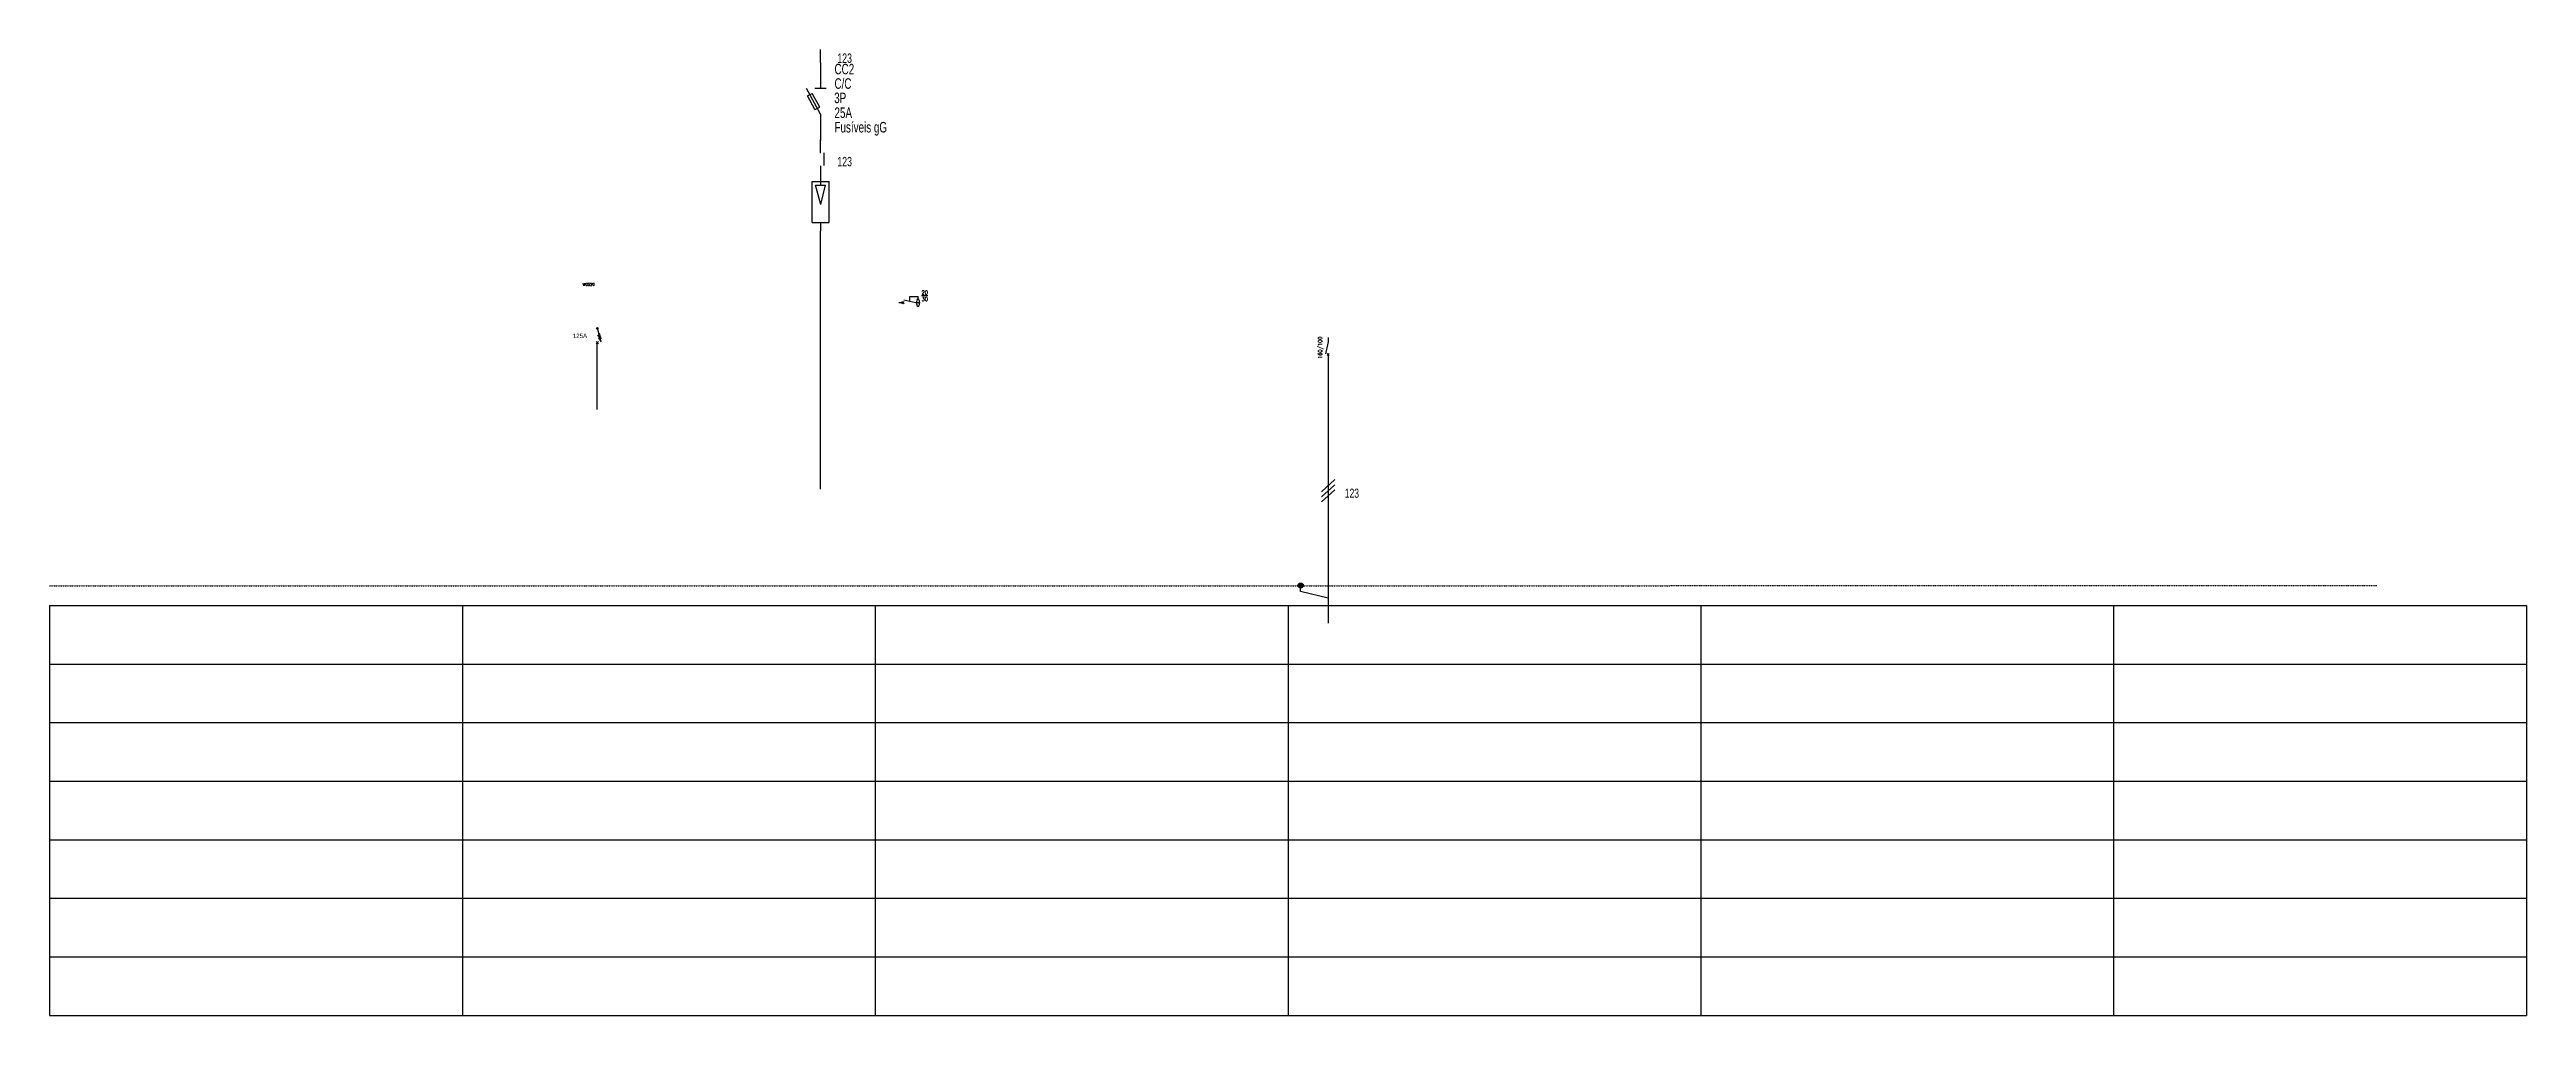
# Model space of a CAD drawing. Header units: millimetres. Extents: x -30551 to 400576, y -38343 to 69927.
# Drawn here: x -30551 to 114658, y -38343 to 18236 of the extents above; entities that cross this region are included whole.
import ezdxf
from ezdxf.enums import TextEntityAlignment as Align

# ---------------------------------------------------------------- set-up
doc = ezdxf.new("R2010")
doc.units = ezdxf.units.MM
for name, pattern in [('atContinuous2', [0]), ('Linetype1', [6.9495, 3.33576, -3.61374]), ('RDASHED', [2.38125, 1.5875, -0.79375])]:
    doc.linetypes.add(name, pattern=pattern)
for name, color, linetype in [('314', 7, 'Continuous'), ('326', 7, 'Continuous'), ('Z_entity', 7, 'Continuous'), ('Z_rectangle', 7, 'Continuous'), ('Z_solid', 96, 'Continuous'), ('Z_text', 7, 'Continuous')]:
    doc.layers.add(name, color=color, linetype=linetype)
doc.styles.add('ARIAL', font='arial.ttf')
doc.styles.add('QTNBCJ+TT111t00', font='', dxfattribs={"height": 0.2})
doc.styles.add('ROMANC', font='romanc')
doc.styles.add('ROMANS', font='ROMANS.shx', dxfattribs={"width": 0.9, "height": 238.125})
doc.styles.get('QTNBCJ+TT111t00').set_extended_font_data('T T 1 1 1t 0 0')

msp = doc.modelspace()

# ---------------------------------------------------------------- texts
at = {"color": 0, "style": 'ROMANC'}
msp.add_text('WGS20', height=154.6, dxfattribs=at).set_placement((707, 4400))
at = {"color": 0, "linetype": 'ByBlock', "style": 'ARIAL'}
msp.add_text('125A', height=257.7, dxfattribs=at).set_placement((126, 1336))
at = {"layer": '326', "linetype": 'Continuous', "style": 'ROMANS', "width": 0.9}
for s, p in [('%%U20', (20572, 3885)), ('30', (20572, 3499))]:
    msp.add_text(s, height=238.1, dxfattribs=at).set_placement(p)
msp.add_text('160/100', height=238.1, rotation=90, dxfattribs=at).set_placement((44053, 770), align=Align.CENTER)
at = {"layer": 'Z_text', "color": 0, "style": 'QTNBCJ+TT111t00', "width": 0.7}
for s, height, p in [('123', 550.7, (15631, 17457)), ('CC2', 616.8, (15467, 16786)), ('C/C', 616.8, (15467, 15938)), ('3P', 616.8, (15450, 15099)), ('25A', 616.8, (15467, 14228)), ('Fusíveis gG', 616.82, (15467, 13380)), ('123', 550.7, (15631, 11397)), ('123', 536.3, (45380, -8019))]:
    msp.add_text(s, height=height, rotation=0.00055, dxfattribs=at).set_placement(p)

# ---------------------------------------------------------------- blocks, each defined once
blk = doc.blocks.new('EE-SMCBR')
at = {"layer": '314', "linetype": 'Continuous'}
for p, q in [((0, 0.098), (-0.059, 0.374)), ((-0.025, 0.369), (0.025, 0.418)), ((-0.025, 0.418), (0.025, 0.369)), ((0, 0.394), (0, 0.492)), ((0, 0), (0, 0.098))]:
    blk.add_line(p, q, dxfattribs=at)
blk = doc.blocks.new('EE-SRCCB')
at = {"layer": '314', "linetype": 'RDASHED'}
for p, q in [((-0.03, 0.236), (-0.143, 0.236)), ((-0.143, 0.236), (-0.143, 0.048)), ((-0.092, 0.048), (-0.143, 0.048))]:
    blk.add_line(p, q, dxfattribs=at)
at = {"layer": '314', "linetype": 'Continuous'}
for p, q in [((0, 0.098), (-0.059, 0.374)), ((-0.025, 0.369), (0.025, 0.418)), ((-0.025, 0.418), (0.025, 0.369)), ((0, 0.394), (0, 0.492)), ((0, 0), (0, 0.098))]:
    blk.add_line(p, q, dxfattribs=at)
blk.add_lwpolyline([(0, 0.076, 0.030986), (-0.038, 0.074, 0.042066), (-0.065, 0.068, 0.084151), (-0.088, 0.057, 0.240194), (-0.092, 0.048, 0.240194), (-0.088, 0.04, 0.084151), (-0.065, 0.029, 0.042066), (-0.038, 0.023, 0.030986), (0, 0.021, 0.030986), (0.038, 0.023, 0.042066), (0.065, 0.029, 0.084151), (0.088, 0.04, 0.240194), (0.092, 0.048, 0.240194), (0.088, 0.057, 0.084151), (0.065, 0.068, 0.042066), (0.038, 0.074, 0.030986)], format="xyb", close=True, dxfattribs=at)
blk = doc.blocks.new('*T2')
at = {"color": 0, "linetype": 'ByBlock', "lineweight": -2, "transparency": 16777216}
for p, q in [((0, 0), (145210, 0)), ((0, 0), (0, -24011)), ((24202, 0), (24202, -24011)), ((48403, 0), (48403, -24011)), ((72605, 0), (72605, -24011)), ((96806, 0), (96806, -24011)), ((121008, 0), (121008, -24011)), ((145210, 0), (145210, -24011)), ((0, -3430), (145210, -3430)), ((0, -6860), (145210, -6860)), ((0, -10290), (145210, -10290)), ((0, -13721), (145210, -13721)), ((0, -17151), (145210, -17151)), ((0, -20581), (145210, -20581)), ((0, -24011), (145210, -24011))]:
    blk.add_line(p, q, dxfattribs=at)

# ---------------------------------------------------------------- hatches: boundary and pattern name
at = {"layer": 'Z_solid'}
for color, points in [(7, [(14646, 12929), (14646, 12915), (14659, 12915), (14659, 12929)]), (0, [(42955, -13160), (42952, -13190), (42943, -13217), (42929, -13242), (42910, -13264), (42887, -13282), (42860, -13295), (42829, -13304), (42795, -13307), (42762, -13304), (42731, -13295), (42704, -13282), (42681, -13264), (42662, -13242), (42647, -13217), (42639, -13190), (42636, -13160), (42639, -13131), (42647, -13104), (42662, -13079), (42681, -13057), (42704, -13039), (42731, -13026), (42762, -13017), (42795, -13014), (42829, -13017), (42860, -13026), (42887, -13039), (42910, -13057), (42929, -13079), (42943, -13104), (42952, -13131), (42955, -13160)])]:
    msp.add_hatch(color=color, dxfattribs=at).paths.add_polyline_path(points)

# ---------------------------------------------------------------- linework, layer by layer
at = {"color": 0, "linetype": 'ByBlock'}
for p, q in [((1569, 1860), (1775, 1119)), ((1717, 1613), (1578, 1474)), ((1751, 1523), (1612, 1384)), ((1626, 1000), (1487, 1140)), ((1487, 1000), (1626, 1140)), ((1553, -2854), (1553, 1070)), ((1774, 1432), (1635, 1293)), ((1800, 1347), (1661, 1208))]:
    msp.add_line(p, q, dxfattribs=at)
msp.add_circle((1557, 1905), 46.4, dxfattribs=at)
at = {"layer": 'Z_entity', "color": 0}
for points in [[(14632, 18236), (14632, 17484)], [(14646, 17457), (14646, 15952)], [(14646, 14447), (13825, 15952)], [(13880, 15528), (14167, 15665)], [(14317, 14721), (13880, 15528)], [(14605, 14858), (14167, 15665)], [(14974, 15952), (14317, 15952)], [(14317, 14721), (14605, 14858)], [(14646, 14447), (14646, 12929)], [(14632, 12943), (14632, 12177)], [(14839, 12195), (14839, 11443)], [(14167, 10508), (15152, 10508)], [(14167, 8100), (14167, 10508)], [(14660, 9154), (14359, 10303)], [(14359, 10303), (14947, 10303)], [(14660, 10303), (14660, 11424)], [(14660, 9154), (14947, 10303)], [(15152, 8100), (15152, 10508)], [(14167, 8100), (15152, 8100)], [(14632, 7608), (14632, -7521)], [(14660, 7608), (14660, 8100)], [(44407, 120), (44407, -15371)], [(44021, -7672), (44794, -6953)], [(44021, -7966), (44794, -7260)], [(44021, -8259), (44794, -7553)], [(42796, -13507), (42796, -13160)], [(44407, -13893), (42796, -13507)]]:
    msp.add_lwpolyline(points, dxfattribs=at)
at = {"layer": 'Z_entity', "color": 7}
msp.add_lwpolyline([(42955, -13160), (42952, -13190), (42943, -13217), (42929, -13242), (42910, -13264), (42887, -13282), (42860, -13295), (42829, -13304), (42795, -13307), (42762, -13304), (42731, -13295), (42704, -13282), (42681, -13264), (42662, -13242), (42647, -13217), (42639, -13190), (42636, -13160), (42639, -13131), (42647, -13104), (42662, -13079), (42681, -13057), (42704, -13039), (42731, -13026), (42762, -13017), (42795, -13014), (42829, -13017), (42860, -13026), (42887, -13039), (42910, -13057), (42929, -13079), (42943, -13104), (42952, -13131), (42955, -13160), (42955, -13160)], dxfattribs=at)
at = {"layer": 'Z_entity', "color": 0, "linetype": 'Linetype1'}
msp.add_lwpolyline([(-30551, -13176), (105887, -13164)], dxfattribs=at)
at = {"layer": 'Z_rectangle', "color": 7, "linetype": 'atContinuous2'}
for p, q in [((14646, 12929), (14646, 12915)), ((14646, 12929), (14659, 12929)), ((14659, 12915), (14646, 12915)), ((14659, 12915), (14659, 12929))]:
    msp.add_line(p, q, dxfattribs=at)

# ---------------------------------------------------------------- block references
msp.add_blockref('*T2', (-30551, -14332))
at = {"layer": '326', "linetype": 'Continuous', "xscale": -2540.000000000146, "yscale": 2540.000000000146, "zscale": 2539.999999999999}
for name, p, rotation in [('EE-SRCCB', (20486, 3409), 89.99999999999993), ('EE-SMCBR', (44407, 1370), 179.9999999999998)]:
    msp.add_blockref(name, p, dxfattribs=dict(at, rotation=rotation))

msp.set_redraw_order([(e.dxf.handle, doc.entitydb.next_handle()) for e in msp.query("TEXT MTEXT ATTDEF DIMENSION ARC_DIMENSION")])  # texts and dimensions are drawn at this point

doc.saveas('drawing.dxf')
